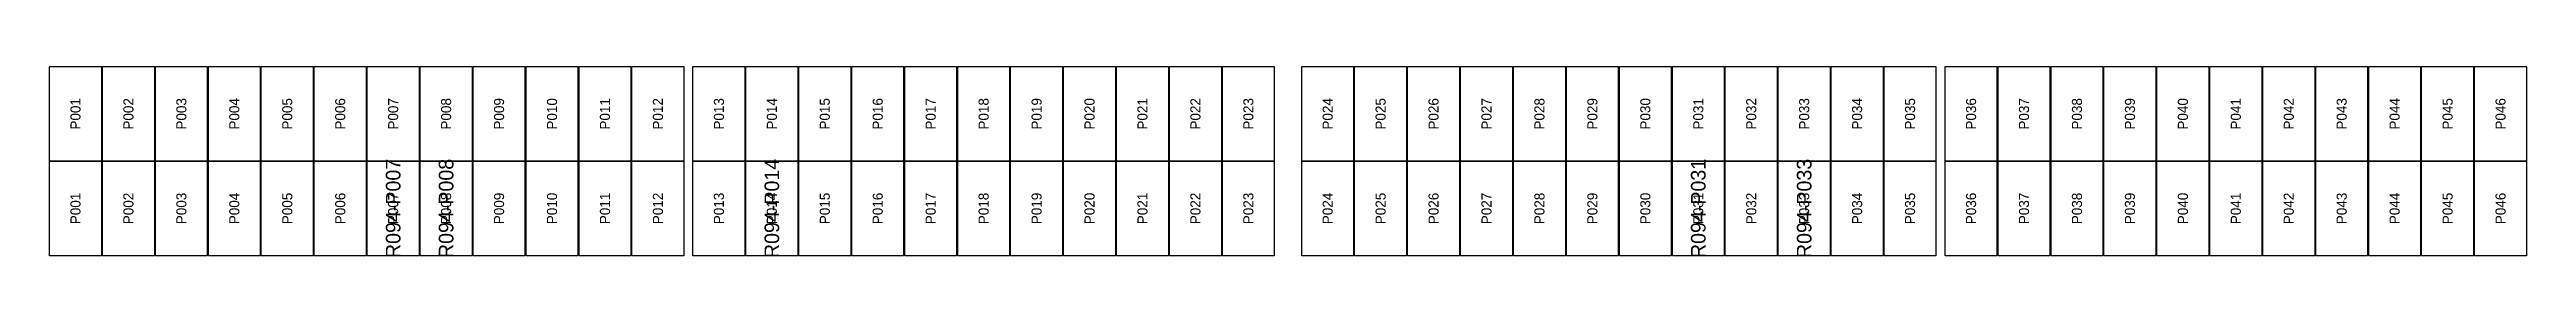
# Model space of a CAD drawing. Extents: x 296295 to 296770, y 651564 to 652121.
# Drawn here: x 296511.1 to 296565.2, y 651742.9 to 651747 of the extents above; entities that cross this region are included whole.
import ezdxf
from ezdxf.enums import TextEntityAlignment as Align

# ---------------------------------------------------------------- set-up
doc = ezdxf.new("R2010")
doc.units = 0

msp = doc.modelspace()

# ---------------------------------------------------------------- texts
at = {"layer": 'DEFECT_LABELS'}
for s, p in [('R094-P007', (296518.579, 651743.92)), ('R094-P008', (296519.737, 651743.92)), ('R094-P014', (296526.861, 651743.92)), ('R094-P031', (296547.123, 651743.92)), ('R094-P033', (296549.439, 651743.92))]:
    msp.add_text(s, height=0.32, rotation=90, dxfattribs=at).set_placement(p, align=Align.MIDDLE_CENTER)
at = {"layer": 'PANEL_POSITION'}
for s, p in [('P001', (296511.631, 651745.983)), ('P002', (296512.789, 651745.983)), ('P003', (296513.947, 651745.983)), ('P004', (296515.105, 651745.983)), ('P005', (296516.263, 651745.983)), ('P006', (296517.421, 651745.983)), ('P007', (296518.579, 651745.983)), ('P008', (296519.737, 651745.983)), ('P009', (296520.895, 651745.983)), ('P010', (296522.053, 651745.983)), ('P011', (296523.211, 651745.983)), ('P012', (296524.369, 651745.983)), ('P013', (296525.703, 651745.983)), ('P014', (296526.861, 651745.983)), ('P015', (296528.019, 651745.983)), ('P016', (296529.177, 651745.983)), ('P017', (296530.335, 651745.983)), ('P018', (296531.493, 651745.983)), ('P019', (296532.651, 651745.983)), ('P020', (296533.809, 651745.983)), ('P021', (296534.967, 651745.983)), ('P022', (296536.125, 651745.983)), ('P023', (296537.283, 651745.983)), ('P024', (296539.017, 651745.983)), ('P025', (296540.175, 651745.983)), ('P026', (296541.333, 651745.983)), ('P027', (296542.491, 651745.983)), ('P028', (296543.649, 651745.983)), ('P029', (296544.807, 651745.983)), ('P030', (296545.965, 651745.983)), ('P031', (296547.123, 651745.983)), ('P032', (296548.281, 651745.983)), ('P033', (296549.439, 651745.983)), ('P034', (296550.597, 651745.983)), ('P035', (296551.755, 651745.983)), ('P036', (296553.089, 651745.983)), ('P037', (296554.247, 651745.983)), ('P038', (296555.405, 651745.983)), ('P039', (296556.563, 651745.983)), ('P040', (296557.721, 651745.983)), ('P041', (296558.879, 651745.983)), ('P042', (296560.037, 651745.983)), ('P043', (296561.195, 651745.983)), ('P044', (296562.353, 651745.983)), ('P045', (296563.511, 651745.983)), ('P046', (296564.669, 651745.983)), ('P001', (296511.631, 651743.92)), ('P002', (296512.789, 651743.92)), ('P003', (296513.947, 651743.92)), ('P004', (296515.105, 651743.92)), ('P005', (296516.263, 651743.92)), ('P006', (296517.421, 651743.92)), ('P007', (296518.579, 651743.92)), ('P008', (296519.737, 651743.92)), ('P009', (296520.895, 651743.92)), ('P010', (296522.053, 651743.92)), ('P011', (296523.211, 651743.92)), ('P012', (296524.369, 651743.92)), ('P013', (296525.703, 651743.92)), ('P014', (296526.861, 651743.92)), ('P015', (296528.019, 651743.92)), ('P016', (296529.177, 651743.92)), ('P017', (296530.335, 651743.92)), ('P018', (296531.493, 651743.92)), ('P019', (296532.651, 651743.92)), ('P020', (296533.809, 651743.92)), ('P021', (296534.967, 651743.92)), ('P022', (296536.125, 651743.92)), ('P023', (296537.283, 651743.92)), ('P024', (296539.017, 651743.92)), ('P025', (296540.175, 651743.92)), ('P026', (296541.333, 651743.92)), ('P027', (296542.491, 651743.92)), ('P028', (296543.649, 651743.92)), ('P029', (296544.807, 651743.92)), ('P030', (296545.965, 651743.92)), ('P031', (296547.123, 651743.92)), ('P032', (296548.281, 651743.92)), ('P033', (296549.439, 651743.92)), ('P034', (296550.597, 651743.92)), ('P035', (296551.755, 651743.92)), ('P036', (296553.089, 651743.92)), ('P037', (296554.247, 651743.92)), ('P038', (296555.405, 651743.92)), ('P039', (296556.563, 651743.92)), ('P040', (296557.721, 651743.92)), ('P041', (296558.879, 651743.92)), ('P042', (296560.037, 651743.92)), ('P043', (296561.195, 651743.92)), ('P044', (296562.353, 651743.92)), ('P045', (296563.511, 651743.92)), ('P046', (296564.669, 651743.92))]:
    msp.add_text(s, height=0.22, rotation=90, dxfattribs=at).set_placement(p, align=Align.MIDDLE_CENTER)

# ---------------------------------------------------------------- linework, layer by layer
at = {"layer": 'DEFECTIVE_PANELS'}
for points in [[(296518.012, 651744.952), (296519.146, 651744.952), (296519.146, 651742.889), (296518.012, 651742.889)], [(296519.17, 651744.952), (296520.304, 651744.952), (296520.304, 651742.889), (296519.17, 651742.889)], [(296526.294, 651744.952), (296527.428, 651744.952), (296527.428, 651742.889), (296526.294, 651742.889)], [(296546.556, 651744.952), (296547.69, 651744.952), (296547.69, 651742.889), (296546.556, 651742.889)], [(296548.872, 651744.952), (296550.006, 651744.952), (296550.006, 651742.889), (296548.872, 651742.889)]]:
    msp.add_lwpolyline(points, close=True, dxfattribs=at)
at = {"layer": 'PANELS_MASTER'}
for points in [[(296511.064, 651747.015), (296512.198, 651747.015), (296512.198, 651744.952), (296511.064, 651744.952)], [(296512.222, 651747.015), (296513.356, 651747.015), (296513.356, 651744.952), (296512.222, 651744.952)], [(296513.38, 651747.015), (296514.514, 651747.015), (296514.514, 651744.952), (296513.38, 651744.952)], [(296514.538, 651747.015), (296515.672, 651747.015), (296515.672, 651744.952), (296514.538, 651744.952)], [(296515.696, 651747.015), (296516.83, 651747.015), (296516.83, 651744.952), (296515.696, 651744.952)], [(296516.854, 651747.015), (296517.988, 651747.015), (296517.988, 651744.952), (296516.854, 651744.952)], [(296518.012, 651747.015), (296519.146, 651747.015), (296519.146, 651744.952), (296518.012, 651744.952)], [(296519.17, 651747.015), (296520.304, 651747.015), (296520.304, 651744.952), (296519.17, 651744.952)], [(296520.328, 651747.015), (296521.462, 651747.015), (296521.462, 651744.952), (296520.328, 651744.952)], [(296521.486, 651747.015), (296522.62, 651747.015), (296522.62, 651744.952), (296521.486, 651744.952)], [(296522.644, 651747.015), (296523.778, 651747.015), (296523.778, 651744.952), (296522.644, 651744.952)], [(296523.802, 651747.015), (296524.936, 651747.015), (296524.936, 651744.952), (296523.802, 651744.952)], [(296525.136, 651747.015), (296526.27, 651747.015), (296526.27, 651744.952), (296525.136, 651744.952)], [(296526.294, 651747.015), (296527.428, 651747.015), (296527.428, 651744.952), (296526.294, 651744.952)], [(296527.452, 651747.015), (296528.586, 651747.015), (296528.586, 651744.952), (296527.452, 651744.952)], [(296528.61, 651747.015), (296529.744, 651747.015), (296529.744, 651744.952), (296528.61, 651744.952)], [(296529.768, 651747.015), (296530.902, 651747.015), (296530.902, 651744.952), (296529.768, 651744.952)], [(296530.926, 651747.015), (296532.06, 651747.015), (296532.06, 651744.952), (296530.926, 651744.952)], [(296532.084, 651747.015), (296533.218, 651747.015), (296533.218, 651744.952), (296532.084, 651744.952)], [(296533.242, 651747.015), (296534.376, 651747.015), (296534.376, 651744.952), (296533.242, 651744.952)], [(296534.4, 651747.015), (296535.534, 651747.015), (296535.534, 651744.952), (296534.4, 651744.952)], [(296535.558, 651747.015), (296536.692, 651747.015), (296536.692, 651744.952), (296535.558, 651744.952)], [(296536.716, 651747.015), (296537.85, 651747.015), (296537.85, 651744.952), (296536.716, 651744.952)], [(296538.45, 651747.015), (296539.584, 651747.015), (296539.584, 651744.952), (296538.45, 651744.952)], [(296539.608, 651747.015), (296540.742, 651747.015), (296540.742, 651744.952), (296539.608, 651744.952)], [(296540.766, 651747.015), (296541.9, 651747.015), (296541.9, 651744.952), (296540.766, 651744.952)], [(296541.924, 651747.015), (296543.058, 651747.015), (296543.058, 651744.952), (296541.924, 651744.952)], [(296543.082, 651747.015), (296544.216, 651747.015), (296544.216, 651744.952), (296543.082, 651744.952)], [(296544.24, 651747.015), (296545.374, 651747.015), (296545.374, 651744.952), (296544.24, 651744.952)], [(296545.398, 651747.015), (296546.532, 651747.015), (296546.532, 651744.952), (296545.398, 651744.952)], [(296546.556, 651747.015), (296547.69, 651747.015), (296547.69, 651744.952), (296546.556, 651744.952)], [(296547.714, 651747.015), (296548.848, 651747.015), (296548.848, 651744.952), (296547.714, 651744.952)], [(296548.872, 651747.015), (296550.006, 651747.015), (296550.006, 651744.952), (296548.872, 651744.952)], [(296550.03, 651747.015), (296551.164, 651747.015), (296551.164, 651744.952), (296550.03, 651744.952)], [(296551.188, 651747.015), (296552.322, 651747.015), (296552.322, 651744.952), (296551.188, 651744.952)], [(296552.522, 651747.015), (296553.656, 651747.015), (296553.656, 651744.952), (296552.522, 651744.952)], [(296553.68, 651747.015), (296554.814, 651747.015), (296554.814, 651744.952), (296553.68, 651744.952)], [(296554.838, 651747.015), (296555.972, 651747.015), (296555.972, 651744.952), (296554.838, 651744.952)], [(296555.996, 651747.015), (296557.13, 651747.015), (296557.13, 651744.952), (296555.996, 651744.952)], [(296557.154, 651747.015), (296558.288, 651747.015), (296558.288, 651744.952), (296557.154, 651744.952)], [(296558.312, 651747.015), (296559.446, 651747.015), (296559.446, 651744.952), (296558.312, 651744.952)], [(296559.47, 651747.015), (296560.604, 651747.015), (296560.604, 651744.952), (296559.47, 651744.952)], [(296560.628, 651747.015), (296561.762, 651747.015), (296561.762, 651744.952), (296560.628, 651744.952)], [(296561.786, 651747.015), (296562.92, 651747.015), (296562.92, 651744.952), (296561.786, 651744.952)], [(296562.944, 651747.015), (296564.078, 651747.015), (296564.078, 651744.952), (296562.944, 651744.952)], [(296564.102, 651747.015), (296565.236, 651747.015), (296565.236, 651744.952), (296564.102, 651744.952)], [(296511.064, 651744.952), (296512.198, 651744.952), (296512.198, 651742.889), (296511.064, 651742.889)], [(296512.222, 651744.952), (296513.356, 651744.952), (296513.356, 651742.889), (296512.222, 651742.889)], [(296513.38, 651744.952), (296514.514, 651744.952), (296514.514, 651742.889), (296513.38, 651742.889)], [(296514.538, 651744.952), (296515.672, 651744.952), (296515.672, 651742.889), (296514.538, 651742.889)], [(296515.696, 651744.952), (296516.83, 651744.952), (296516.83, 651742.889), (296515.696, 651742.889)], [(296516.854, 651744.952), (296517.988, 651744.952), (296517.988, 651742.889), (296516.854, 651742.889)], [(296520.328, 651744.952), (296521.462, 651744.952), (296521.462, 651742.889), (296520.328, 651742.889)], [(296521.486, 651744.952), (296522.62, 651744.952), (296522.62, 651742.889), (296521.486, 651742.889)], [(296522.644, 651744.952), (296523.778, 651744.952), (296523.778, 651742.889), (296522.644, 651742.889)], [(296523.802, 651744.952), (296524.936, 651744.952), (296524.936, 651742.889), (296523.802, 651742.889)], [(296525.136, 651744.952), (296526.27, 651744.952), (296526.27, 651742.889), (296525.136, 651742.889)], [(296527.452, 651744.952), (296528.586, 651744.952), (296528.586, 651742.889), (296527.452, 651742.889)], [(296528.61, 651744.952), (296529.744, 651744.952), (296529.744, 651742.889), (296528.61, 651742.889)], [(296529.768, 651744.952), (296530.902, 651744.952), (296530.902, 651742.889), (296529.768, 651742.889)], [(296530.926, 651744.952), (296532.06, 651744.952), (296532.06, 651742.889), (296530.926, 651742.889)], [(296532.084, 651744.952), (296533.218, 651744.952), (296533.218, 651742.889), (296532.084, 651742.889)], [(296533.242, 651744.952), (296534.376, 651744.952), (296534.376, 651742.889), (296533.242, 651742.889)], [(296534.4, 651744.952), (296535.534, 651744.952), (296535.534, 651742.889), (296534.4, 651742.889)], [(296535.558, 651744.952), (296536.692, 651744.952), (296536.692, 651742.889), (296535.558, 651742.889)], [(296536.716, 651744.952), (296537.85, 651744.952), (296537.85, 651742.889), (296536.716, 651742.889)], [(296538.45, 651744.952), (296539.584, 651744.952), (296539.584, 651742.889), (296538.45, 651742.889)], [(296539.608, 651744.952), (296540.742, 651744.952), (296540.742, 651742.889), (296539.608, 651742.889)], [(296540.766, 651744.952), (296541.9, 651744.952), (296541.9, 651742.889), (296540.766, 651742.889)], [(296541.924, 651744.952), (296543.058, 651744.952), (296543.058, 651742.889), (296541.924, 651742.889)], [(296543.082, 651744.952), (296544.216, 651744.952), (296544.216, 651742.889), (296543.082, 651742.889)], [(296544.24, 651744.952), (296545.374, 651744.952), (296545.374, 651742.889), (296544.24, 651742.889)], [(296545.398, 651744.952), (296546.532, 651744.952), (296546.532, 651742.889), (296545.398, 651742.889)], [(296547.714, 651744.952), (296548.848, 651744.952), (296548.848, 651742.889), (296547.714, 651742.889)], [(296550.03, 651744.952), (296551.164, 651744.952), (296551.164, 651742.889), (296550.03, 651742.889)], [(296551.188, 651744.952), (296552.322, 651744.952), (296552.322, 651742.889), (296551.188, 651742.889)], [(296552.522, 651744.952), (296553.656, 651744.952), (296553.656, 651742.889), (296552.522, 651742.889)], [(296553.68, 651744.952), (296554.814, 651744.952), (296554.814, 651742.889), (296553.68, 651742.889)], [(296554.838, 651744.952), (296555.972, 651744.952), (296555.972, 651742.889), (296554.838, 651742.889)], [(296555.996, 651744.952), (296557.13, 651744.952), (296557.13, 651742.889), (296555.996, 651742.889)], [(296557.154, 651744.952), (296558.288, 651744.952), (296558.288, 651742.889), (296557.154, 651742.889)], [(296558.312, 651744.952), (296559.446, 651744.952), (296559.446, 651742.889), (296558.312, 651742.889)], [(296559.47, 651744.952), (296560.604, 651744.952), (296560.604, 651742.889), (296559.47, 651742.889)], [(296560.628, 651744.952), (296561.762, 651744.952), (296561.762, 651742.889), (296560.628, 651742.889)], [(296561.786, 651744.952), (296562.92, 651744.952), (296562.92, 651742.889), (296561.786, 651742.889)], [(296562.944, 651744.952), (296564.078, 651744.952), (296564.078, 651742.889), (296562.944, 651742.889)], [(296564.102, 651744.952), (296565.236, 651744.952), (296565.236, 651742.889), (296564.102, 651742.889)]]:
    msp.add_lwpolyline(points, close=True, dxfattribs=at)

msp.set_redraw_order([(e.dxf.handle, doc.entitydb.next_handle()) for e in msp.query("TEXT MTEXT ATTDEF DIMENSION ARC_DIMENSION")])  # texts and dimensions are drawn at this point

doc.saveas('drawing.dxf')
